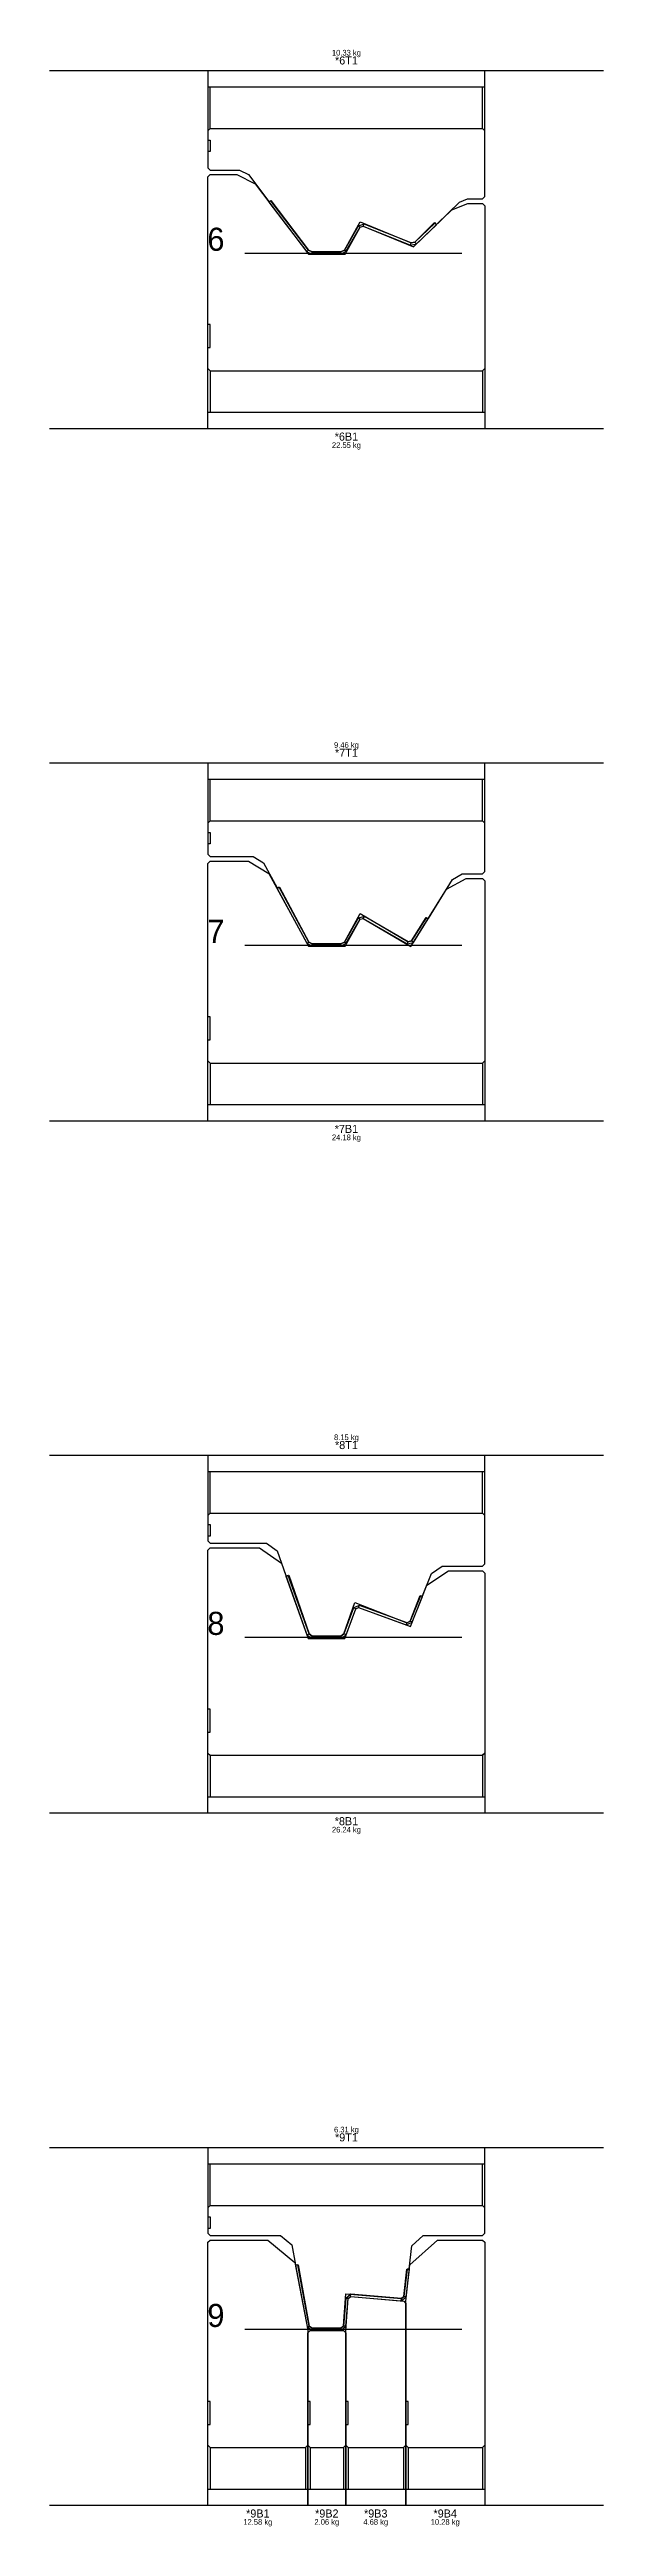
# Model space of a CAD drawing. Extents: x -20 to 662, y -5184 to -4.
# Drawn here: x 422 to 662, y -2869 to -1796 of the extents above; entities that cross this region are included whole.
import ezdxf
from ezdxf.enums import TextEntityAlignment as Align

# ---------------------------------------------------------------- set-up
doc = ezdxf.new("R2010")
doc.units = 0

msp = doc.modelspace()

# ---------------------------------------------------------------- texts
at = {"layer": '0-CAD-polyline', "color": 5}
for s, height, p in [('10.33 kg', 2.45, (550.7, -1798.9)), ('*6T1', 3.5, (550.7, -1803.1)), ('9.46 kg', 2.45, (550.7, -2099)), ('*7T1', 3.5, (550.7, -2103.2)), ('8.15 kg', 2.45, (550.7, -2399.1)), ('*8T1', 3.5, (550.7, -2403.3)), ('6.31 kg', 2.45, (550.7, -2699.2)), ('*9T1', 3.5, (550.7, -2703.4))]:
    msp.add_text(s, height=height, dxfattribs=at).set_placement(p, align=Align.BOTTOM_CENTER)
at = {"layer": '0-CAD-polyline'}
for s, p in [(' 6', (486.7, -1882.8)), (' 7', (486.7, -2182.8)), (' 8', (486.7, -2482.8)), (' 9', (486.7, -2782.8))]:
    msp.add_text(s, height=10, dxfattribs=at).set_placement(p)
at = {"layer": '0-CAD-polyline', "color": 1}
for s, height, p in [('*6B1', 3.5, (550.7, -1961.6)), ('22.55 kg', 2.45, (550.7, -1965.8)), ('*7B1', 3.5, (550.7, -2261.7)), ('24.18 kg', 2.45, (550.7, -2265.9)), ('26.24 kg', 2.45, (550.7, -2566)), ('*8B1', 3.5, (550.7, -2561.8)), ('12.58 kg', 2.45, (512.3, -2866.1)), ('*9B1', 3.5, (512.3, -2861.9)), ('2.06 kg', 2.45, (542.2, -2866.1)), ('*9B2', 3.5, (542.2, -2861.9)), ('4.68 kg', 2.45, (563.4, -2866.1)), ('*9B3', 3.5, (563.4, -2861.9)), ('10.28 kg', 2.45, (593.5, -2866.1)), ('*9B4', 3.5, (593.5, -2861.9))]:
    msp.add_text(s, height=height, dxfattribs=at).set_placement(p, align=Align.TOP_CENTER)

# ---------------------------------------------------------------- linework, layer by layer
at = {"layer": '0-CAD-polyline', "color": 1}
for p, q in [((662.1, -1804.8), (422.1, -1804.8)), ((506.7, -1883.8), (600.7, -1883.8)), ((491.7, -1914.8), (490.7, -1914.8)), ((491.7, -1924.8), (491.7, -1914.8)), ((490.7, -1924.8), (491.7, -1924.8)), ((490.7, -1933.8), (491.7, -1934.8)), ((491.7, -1934.8), (491.7, -1952.8)), ((491.7, -1934.8), (609.7, -1934.8)), ((491.7, -1934.8), (491.7, -1952.8)), ((610.7, -1933.8), (609.7, -1934.8)), ((609.7, -1934.8), (609.7, -1952.8)), ((609.7, -1934.8), (609.7, -1952.8)), ((490.7, -1952.8), (610.7, -1952.8)), ((490.7, -1952.8), (610.7, -1952.8)), ((422.1, -1959.8), (662.1, -1959.8)), ((662.1, -2104.9), (422.1, -2104.9)), ((506.7, -2183.8), (600.7, -2183.8)), ((491.7, -2214.9), (490.7, -2214.9)), ((491.7, -2224.9), (491.7, -2214.9)), ((490.7, -2224.9), (491.7, -2224.9)), ((490.7, -2233.9), (491.7, -2234.9)), ((491.7, -2234.9), (491.7, -2252.9)), ((491.7, -2234.9), (609.7, -2234.9)), ((491.7, -2234.9), (491.7, -2252.9)), ((610.7, -2233.9), (609.7, -2234.9)), ((609.7, -2234.9), (609.7, -2252.9)), ((609.7, -2234.9), (609.7, -2252.9)), ((490.7, -2252.9), (610.7, -2252.9)), ((490.7, -2252.9), (610.7, -2252.9)), ((422.1, -2259.9), (662.1, -2259.9)), ((662.1, -2405), (422.1, -2405)), ((506.7, -2483.8), (600.7, -2483.8)), ((491.7, -2515), (490.7, -2515)), ((491.7, -2525), (491.7, -2515)), ((490.7, -2525), (491.7, -2525)), ((490.7, -2534), (491.7, -2535)), ((491.7, -2535), (491.7, -2553)), ((491.7, -2535), (609.7, -2535)), ((491.7, -2535), (491.7, -2553)), ((610.7, -2534), (609.7, -2535)), ((609.7, -2535), (609.7, -2553)), ((609.7, -2535), (609.7, -2553)), ((490.7, -2553), (610.7, -2553)), ((490.7, -2553), (610.7, -2553)), ((422.1, -2560), (662.1, -2560)), ((662.1, -2705.1), (422.1, -2705.1)), ((506.7, -2783.8), (600.7, -2783.8)), ((491.7, -2815.1), (490.7, -2815.1)), ((491.7, -2825.1), (491.7, -2815.1)), ((535, -2815.1), (534, -2815.1)), ((535, -2825.1), (535, -2815.1)), ((551.5, -2815.1), (550.5, -2815.1)), ((551.5, -2825.1), (551.5, -2815.1)), ((577.4, -2815.1), (576.4, -2815.1)), ((577.4, -2825.1), (577.4, -2815.1)), ((490.7, -2825.1), (491.7, -2825.1)), ((490.7, -2834.1), (491.7, -2835.1)), ((534, -2834.1), (533, -2835.1)), ((534, -2825.1), (535, -2825.1)), ((534, -2834.1), (535, -2835.1)), ((550.5, -2834.1), (549.5, -2835.1)), ((550.5, -2825.1), (551.5, -2825.1)), ((550.5, -2834.1), (551.5, -2835.1)), ((576.4, -2834.1), (575.4, -2835.1)), ((576.4, -2825.1), (577.4, -2825.1)), ((576.4, -2834.1), (577.4, -2835.1)), ((610.7, -2834.1), (609.7, -2835.1)), ((491.7, -2835.1), (491.7, -2853.1)), ((491.7, -2835.1), (533, -2835.1)), ((491.7, -2835.1), (491.7, -2853.1)), ((533, -2835.1), (533, -2853.1)), ((533, -2835.1), (533, -2853.1)), ((535, -2835.1), (535, -2853.1)), ((535, -2835.1), (549.5, -2835.1)), ((535, -2835.1), (535, -2853.1)), ((549.5, -2835.1), (549.5, -2853.1)), ((549.5, -2835.1), (549.5, -2853.1)), ((551.5, -2835.1), (551.5, -2853.1)), ((551.5, -2835.1), (575.4, -2835.1)), ((551.5, -2835.1), (551.5, -2853.1)), ((575.4, -2835.1), (575.4, -2853.1)), ((575.4, -2835.1), (575.4, -2853.1)), ((577.4, -2835.1), (577.4, -2853.1)), ((577.4, -2835.1), (609.7, -2835.1)), ((577.4, -2835.1), (577.4, -2853.1)), ((609.7, -2835.1), (609.7, -2853.1)), ((609.7, -2835.1), (609.7, -2853.1)), ((490.7, -2853.1), (534, -2853.1)), ((490.7, -2853.1), (534, -2853.1)), ((534, -2853.1), (550.5, -2853.1)), ((534, -2853.1), (550.5, -2853.1)), ((550.5, -2853.1), (576.4, -2853.1)), ((550.5, -2853.1), (576.4, -2853.1)), ((576.4, -2853.1), (610.7, -2853.1)), ((576.4, -2853.1), (610.7, -2853.1)), ((422.1, -2860.1), (662.1, -2860.1))]:
    msp.add_line(p, q, dxfattribs=at)
at = {"layer": '0-CAD-polyline', "color": 5}
for p, q in [((490.7, -1811.8), (610.7, -1811.8)), ((490.7, -1811.8), (610.7, -1811.8)), ((491.7, -1829.8), (491.7, -1811.8)), ((491.7, -1829.8), (491.7, -1811.8)), ((609.7, -1829.8), (609.7, -1811.8)), ((609.7, -1829.8), (609.7, -1811.8)), ((490.7, -1830.8), (491.7, -1829.8)), ((490.7, -1834.8), (491.7, -1834.8)), ((491.7, -1829.8), (609.7, -1829.8)), ((491.7, -1834.8), (491.7, -1839.8)), ((610.7, -1830.8), (609.7, -1829.8)), ((491.7, -1839.8), (490.7, -1839.8)), ((556.6, -1872.6), (555.8, -1872.1)), ((558, -1872.1), (558.4, -1871.2)), ((533.5, -1883.2), (534.3, -1882.6)), ((535.8, -1884.3), (535.8, -1883.3)), ((542.1, -1884.3), (542.1, -1883.3)), ((548.3, -1884.3), (548.3, -1883.3)), ((550.6, -1883), (549.8, -1882.5)), ((578.4, -1880.4), (578.8, -1879.4)), ((581.1, -1879.8), (580.4, -1879.1)), ((490.7, -2111.9), (610.7, -2111.9)), ((490.7, -2111.9), (610.7, -2111.9)), ((491.7, -2129.9), (491.7, -2111.9)), ((491.7, -2129.9), (491.7, -2111.9)), ((609.7, -2129.9), (609.7, -2111.9)), ((609.7, -2129.9), (609.7, -2111.9)), ((490.7, -2130.9), (491.7, -2129.9)), ((490.7, -2134.9), (491.7, -2134.9)), ((491.7, -2129.9), (609.7, -2129.9)), ((491.7, -2134.9), (491.7, -2139.9)), ((610.7, -2130.9), (609.7, -2129.9)), ((491.7, -2139.9), (490.7, -2139.9)), ((556.6, -2172.6), (555.8, -2172.1)), ((558, -2172.2), (558.5, -2171.4)), ((533.5, -2183), (534.4, -2182.5)), ((535.8, -2184.3), (535.8, -2183.3)), ((542.1, -2184.3), (542.1, -2183.3)), ((548.3, -2184.3), (548.3, -2183.3)), ((550.6, -2183), (549.8, -2182.5)), ((577, -2183.2), (577.5, -2182.4)), ((579.8, -2182.6), (578.9, -2182)), ((490.7, -2412), (610.7, -2412)), ((490.7, -2412), (610.7, -2412)), ((491.7, -2430), (491.7, -2412)), ((491.7, -2430), (491.7, -2412)), ((609.7, -2430), (609.7, -2412)), ((609.7, -2430), (609.7, -2412)), ((490.7, -2431), (491.7, -2430)), ((490.7, -2435), (491.7, -2435)), ((491.7, -2430), (609.7, -2430)), ((491.7, -2435), (491.7, -2440)), ((610.7, -2431), (609.7, -2430)), ((491.7, -2440), (490.7, -2440)), ((554.7, -2471.5), (553.7, -2471.1)), ((555.9, -2470.9), (556.3, -2470)), ((576.6, -2478.4), (577, -2477.5)), ((579.2, -2477.3), (578.3, -2476.9)), ((533.6, -2482.8), (534.5, -2482.4)), ((535.8, -2484.3), (535.8, -2483.3)), ((542.1, -2484.3), (542.1, -2483.3)), ((548.3, -2484.3), (548.3, -2483.3)), ((550.6, -2482.8), (549.6, -2482.4)), ((490.7, -2712.1), (610.7, -2712.1)), ((490.7, -2712.1), (610.7, -2712.1)), ((491.7, -2730.1), (491.7, -2712.1)), ((491.7, -2730.1), (491.7, -2712.1)), ((609.7, -2730.1), (609.7, -2712.1)), ((609.7, -2730.1), (609.7, -2712.1)), ((490.7, -2731.1), (491.7, -2730.1)), ((490.7, -2735.1), (491.7, -2735.1)), ((491.7, -2730.1), (609.7, -2730.1)), ((491.7, -2735.1), (491.7, -2740.1)), ((610.7, -2731.1), (609.7, -2730.1)), ((491.7, -2740.1), (490.7, -2740.1)), ((552.5, -2769.6), (552.6, -2768.6)), ((576.6, -2769.7), (575.6, -2769.6)), ((551.4, -2770.5), (550.4, -2770.4)), ((574.4, -2771.5), (574.5, -2770.5)), ((533.7, -2782.6), (534.6, -2782.4)), ((535.8, -2784.3), (535.8, -2783.3)), ((542.1, -2784.3), (542.1, -2783.3)), ((548.3, -2784.3), (548.3, -2783.3)), ((550.4, -2782.4), (549.4, -2782.4))]:
    msp.add_line(p, q, dxfattribs=at)
for points in [[(490.7, -1804.8), (490.7, -1846.8), (491.7, -1847.8), (504.3, -1847.8), (508.3, -1849.8), (517.1, -1861.4), (517.4, -1861.5), (518, -1861), (534.3, -1882.6), (535.8, -1883.3), (548.3, -1883.3), (549.8, -1882.5), (556.6, -1870.2), (578.8, -1879.4), (580.4, -1879.1), (588.9, -1870.6), (589.5, -1871.3), (589.8, -1871.3), (599.7, -1861.7), (603.2, -1860.3), (609.7, -1860.3), (610.7, -1859.3), (610.7, -1804.8)], [(490.7, -1830.8), (491.7, -1829.8), (609.7, -1829.8), (610.7, -1830.8)], [(517.9, -1861.1), (517.1, -1861.7), (533.5, -1883.2), (535.8, -1884.3), (542.1, -1884.3), (548.3, -1884.3), (550.6, -1883), (556.6, -1872.6), (558, -1872.1), (578.4, -1880.4), (581.1, -1879.8), (589.7, -1871.5), (589, -1870.8), (580.4, -1879.1), (578.8, -1879.4), (558.4, -1871.2), (555.8, -1872.1), (549.8, -1882.5), (548.3, -1883.3), (542.1, -1883.3), (535.8, -1883.3), (534.3, -1882.6), (517.9, -1861.1)], [(490.7, -2104.9), (490.7, -2144.4), (491.7, -2145.4), (510.3, -2145.4), (514.7, -2148.1), (520.7, -2159), (520.9, -2159.1), (521.7, -2158.6), (534.4, -2182.5), (535.8, -2183.3), (548.3, -2183.3), (549.8, -2182.5), (556.7, -2170.1), (577.5, -2182.4), (578.9, -2182), (585.2, -2171.8), (585.9, -2172.2), (586.2, -2172.2), (596.7, -2155.3), (600.9, -2152.9), (609.7, -2152.9), (610.7, -2151.9), (610.7, -2104.9)], [(490.7, -2130.9), (491.7, -2129.9), (609.7, -2129.9), (610.7, -2130.9)], [(521.5, -2158.7), (520.7, -2159.2), (533.5, -2183), (535.8, -2184.3), (542.1, -2184.3), (548.3, -2184.3), (550.6, -2183), (556.6, -2172.6), (558, -2172.2), (577, -2183.2), (579.8, -2182.6), (586.1, -2172.4), (585.3, -2171.9), (578.9, -2182), (577.5, -2182.4), (558.5, -2171.4), (555.8, -2172.1), (549.8, -2182.5), (548.3, -2183.3), (542.1, -2183.3), (535.8, -2183.3), (534.4, -2182.5), (521.5, -2158.7)], [(490.7, -2405), (490.7, -2442), (491.7, -2443), (516, -2443), (520.7, -2446.4), (524.5, -2457.1), (524.8, -2457.2), (525.7, -2456.9), (534.5, -2482.4), (535.8, -2483.3), (548.3, -2483.3), (549.6, -2482.4), (554.3, -2468.8), (576.9, -2477.5), (578.3, -2476.9), (582.6, -2465.7), (583.4, -2466), (583.7, -2465.9), (587.6, -2456.2), (592.2, -2453), (609.7, -2453), (610.7, -2452), (610.7, -2405)], [(490.7, -2431), (491.7, -2430), (609.7, -2430), (610.7, -2431)], [(525.5, -2457), (524.5, -2457.3), (533.6, -2482.8), (535.8, -2484.3), (542.1, -2484.3), (548.3, -2484.3), (550.6, -2482.8), (554.7, -2471.5), (555.9, -2470.9), (576.6, -2478.4), (579.2, -2477.3), (583.7, -2466.1), (582.8, -2465.8), (578.3, -2476.9), (577, -2477.5), (556.3, -2470), (553.7, -2471.1), (549.6, -2482.4), (548.3, -2483.3), (542.1, -2483.3), (535.8, -2483.3), (534.5, -2482.4), (525.5, -2457)], [(490.7, -2705.1), (490.7, -2742.1), (491.7, -2743.1), (522.1, -2743.1), (527, -2747.2), (528.7, -2755.8), (528.9, -2756), (529.8, -2755.8), (534.6, -2782.4), (535.8, -2783.3), (548.3, -2783.3), (549.4, -2782.3), (550.4, -2768.4), (574.5, -2770.5), (575.6, -2769.6), (576.9, -2757.7), (577.7, -2757.7), (577.9, -2757.6), (579, -2747.6), (584, -2743.1), (609.7, -2743.1), (610.7, -2742.1), (610.7, -2705.1)], [(490.7, -2731.1), (491.7, -2730.1), (609.7, -2730.1), (610.7, -2731.1)], [(529.6, -2755.9), (528.6, -2756), (533.7, -2782.6), (535.8, -2784.3), (542.1, -2784.3), (548.3, -2784.3), (550.4, -2782.4), (551.4, -2770.5), (552.5, -2769.6), (574.4, -2771.5), (576.6, -2769.7), (578, -2757.8), (577, -2757.7), (575.6, -2769.6), (574.5, -2770.5), (552.6, -2768.6), (550.4, -2770.4), (549.4, -2782.4), (548.3, -2783.3), (542.1, -2783.3), (535.8, -2783.3), (534.6, -2782.4), (529.6, -2755.9)]]:
    msp.add_lwpolyline(points, dxfattribs=at)
at = {"layer": '0-CAD-polyline', "color": 1}
for points in [[(490.7, -1959.8), (490.7, -1850.8), (491.7, -1849.8), (503.2, -1849.8), (511.2, -1853.8), (534.3, -1884.3), (550.1, -1884.3), (556.6, -1872.6), (558, -1872.1), (579.8, -1881.1), (596.3, -1865.1), (603.3, -1862.3), (609.7, -1862.3), (610.7, -1863.3), (610.7, -1959.8)], [(490.7, -1933.8), (491.7, -1934.8), (609.7, -1934.8), (610.7, -1933.8)], [(490.7, -2259.9), (490.7, -2148.4), (491.7, -2147.4), (508.3, -2147.4), (517.1, -2152.7), (534.2, -2184.3), (550.1, -2184.3), (556.6, -2172.6), (558, -2172.2), (578.6, -2184.4), (594.1, -2159.6), (602.6, -2154.9), (609.7, -2154.9), (610.7, -2155.9), (610.7, -2259.9)], [(490.7, -2233.9), (491.7, -2234.9), (609.7, -2234.9), (610.7, -2233.9)], [(490.7, -2560), (490.7, -2446), (491.7, -2445), (513.1, -2445), (522.5, -2451.7), (534.1, -2484.3), (550, -2484.3), (554.7, -2471.5), (555.9, -2470.9), (578.4, -2479.2), (585.6, -2461.3), (594.9, -2455), (609.7, -2455), (610.7, -2456), (610.7, -2560)], [(490.7, -2534), (491.7, -2535), (609.7, -2535), (610.7, -2534)], [(490.7, -2860.1), (490.7, -2746.1), (491.7, -2745.1), (516.6, -2745.1), (528.4, -2754.9), (534, -2784.2), (534, -2784.5), (534, -2860.1)], [(576.4, -2860.1), (576.4, -2771.8), (576.4, -2771.6), (578.2, -2755.8), (590.2, -2745.1), (609.7, -2745.1), (610.7, -2746.1), (610.7, -2860.1)], [(550.5, -2860.1), (550.5, -2784.4), (550.5, -2784.3), (551.5, -2770.5), (552.6, -2769.6), (575.5, -2771.6), (576.4, -2772.6), (576.4, -2860.1)], [(534, -2860.1), (534, -2785.3), (535, -2784.3), (549.5, -2784.3), (550.5, -2785.3), (550.5, -2860.1)], [(490.7, -2834.1), (491.7, -2835.1), (533, -2835.1), (534, -2834.1)], [(534, -2834.1), (535, -2835.1), (549.5, -2835.1), (550.5, -2834.1)], [(550.5, -2834.1), (551.5, -2835.1), (575.4, -2835.1), (576.4, -2834.1)], [(576.4, -2834.1), (577.4, -2835.1), (609.7, -2835.1), (610.7, -2834.1)]]:
    msp.add_lwpolyline(points, dxfattribs=at)

msp.set_redraw_order([(e.dxf.handle, doc.entitydb.next_handle()) for e in msp.query("TEXT MTEXT ATTDEF DIMENSION ARC_DIMENSION")])  # texts and dimensions are drawn at this point

doc.saveas('drawing.dxf')
